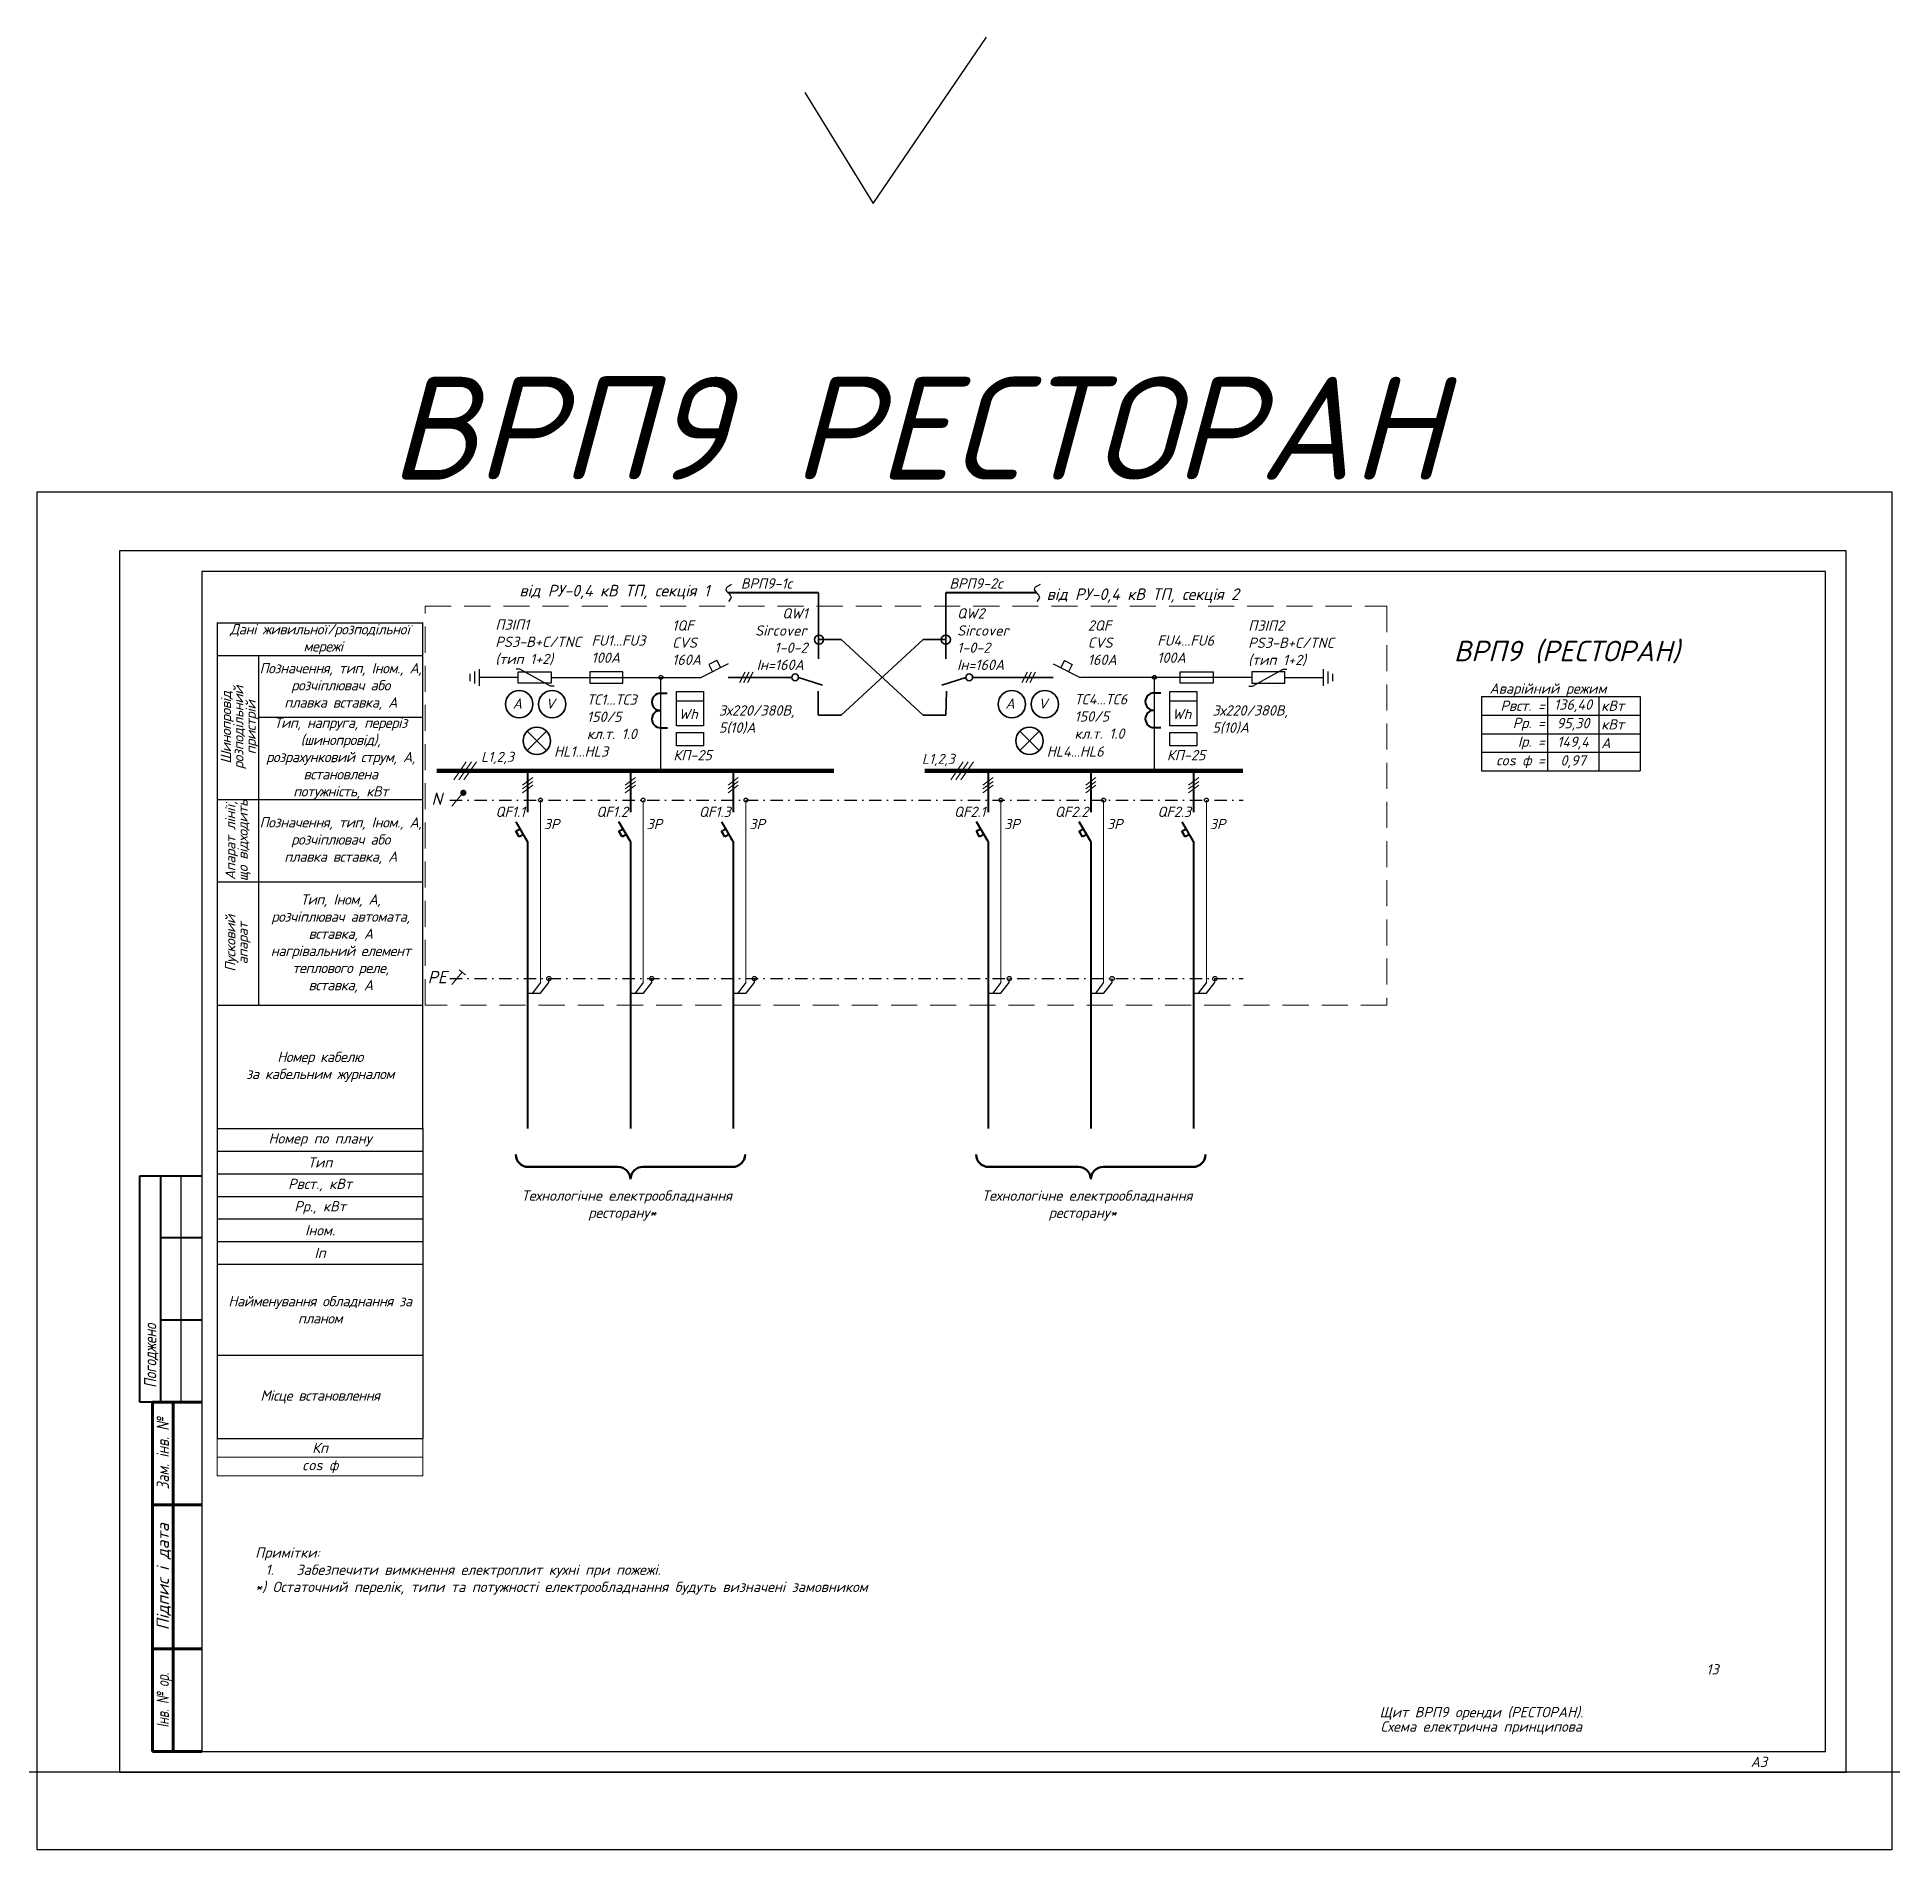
# Model space of a CAD drawing. Header units: millimetres. Extents: x -122434 to 1506205, y -201405 to 386015.
# Drawn here: x 1115008 to 1160130, y 152711 to 196798 of the extents above; entities that cross this region are included whole.
import ezdxf
from ezdxf.enums import TextEntityAlignment as Align

# ---------------------------------------------------------------- set-up
doc = ezdxf.new("R2010")
doc.units = ezdxf.units.MM
doc.linetypes.add('DASHDOTX2', pattern=[2, 1, -0.5, 0, -0.5])
doc.linetypes.add('DASHED', pattern=[9.525, 6.35, -3.175])
doc.layers.get('Defpoints').update_dxf_attribs({"color": 4})
doc.layers.add('Cхема', color=7, linetype='Continuous')
doc.layers.add('Схема', color=7, linetype='Continuous')
doc.layers.add('Рамка внешняя', color=4, linetype='Continuous', lineweight=30, plot=False)
doc.styles.add('GOST 2.304', font='isocpeui.ttf')
doc.styles.add('ICO', font='isocpeui.ttf')
doc.styles.add('ГОСТ 2.304', font='isocpeui.ttf')
doc.styles.add('СГЕНЕРИР_СТИЛЬ_7', font='isocpeui.ttf')

msp = doc.modelspace()

# ---------------------------------------------------------------- texts
at = {"color": 3, "lineweight": 40, "style": 'GOST 2.304'}
msp.add_text('ВРП9 РЕСТОРАН', height=2500, dxfattribs=at).set_placement((1123583, 186037, 0))
at = {"color": 0, "lineweight": 40}
for s, height, style, p in [('від РУ-0,4 кВ ТП, секція 1', 281.25, 'ГОСТ 2.304', (1126741, 183196)), ('ВРП9-1с', 250, 'GOST 2.304', (1132128, 183385)), ('ВРП9-2с', 250, 'GOST 2.304', (1137202, 183385)), ('від РУ-0,4 кВ ТП, секція 2', 281.25, 'ГОСТ 2.304', (1139567, 183109)), ('ВРП9 (РЕСТОРАН)', 500, 'GOST 2.304', (1149473, 181617))]:
    msp.add_text(s, height=height, dxfattribs=dict(at, style=style)).set_placement(p)
at = {"color": 7, "lineweight": 40, "style": 'ГОСТ 2.304'}
for s, p in [('А', (1126578, 180464, 0)), ('V', (1127380, 180464, 0)), ('А', (1138563, 180464, 0)), ('V', (1139365, 180464, 0)), ('Wh', (1130617, 180210)), ('Wh', (1142622, 180210)), ('HL1...HL3', (1127586, 179299, 0)), ('HL4...HL6', (1139571, 179299, 0))]:
    msp.add_text(s, height=250, dxfattribs=at).set_placement(p)
at = {"color": 0, "lineweight": 9, "style": 'ICO'}
for s, height, p in [('L1,2,3', 243.1, (1125807, 179172)), ('L1,2,3', 243.1, (1136533, 179124)), ('N', 300, (1124602, 178124)), ('PE', 300, (1124510, 173786))]:
    msp.add_text(s, height=height, dxfattribs=at).set_placement(p)
at = {"color": 7, "linetype": 'Continuous', "char_height": 250, "style": 'ГОСТ 2.304'}
for s, insert, width, attachment_point in [('\\pi1820.9;{\\C256;QW1\\P\\pi1159.8;Sircover\\P\\pi1630.4;1-0-2\\P\\pi1199.2;Iн=160А}', (1131314, 182157, 0), 2434.76, 4), ('{\\C256;QW2\\PSircover\\P1-0-2\\PIн=160А}', (1137389, 182157, 0), 1827.7, 4), ('{\\C256;ПЗІП1\\PPS3-B+C/TNC\\P(тип 1+2)}', (1126156, 182079, 0), 4000, 4), ('{\\C256;1QF\\PCVS\\P160А}', (1130457, 182071, 0), 4000, 4), ('{\\C256;2QF\\PCVS\\P160А}', (1140568, 182071, 0), 4000, 4), ('{\\C256;ПЗІП2\\PPS3-B+C/TNC\\P(тип 1+2)}', (1144471, 182056, 0), 4000, 4), ('{\\C256;FU1...FU3\\P100А }', (1128496, 181914), 1387.26, 4), ('{\\C256;FU4...FU6\\P100А }', (1142258, 181914), 1387.26, 4), ('{\\T0.95;Тип, напруга, переріз (шинопровід), розрахунковий струм, А, встановлена \\Pпотужність, кВт}', (1122392, 179255), 4000, 5), ('{\\T0.95;Позначення, тип, Iном., А, розчіплювач або \\Pплавка вставка, А}', (1122392, 177255), 4000, 5), ('{\\T0.95;Тип, Iном, А,\\Pрозчіплювач автомата,\\Pвставка, А\\Pнагрівальний елемент теплового реле,\\Pвставка, А}', (1122392, 174755), 4000, 5), ('{\\T0.95;Номер кабелю \\Pза кабельним журналом}', (1121892, 171755), 5000, 5)]:
    msp.add_mtext(s, dxfattribs=dict(at, insert=insert, width=width, attachment_point=attachment_point))
at = {"linetype": 'Continuous', "char_height": 250, "attachment_point": 5, "style": 'ГОСТ 2.304'}
for s, insert, width in [('{\\T0.95;Дані живильної/розподільної\\P мережі}', (1121892, 182155), 5000), ('{\\T0.95;Позначення, тип, Iном., А, розчіплювач або \\Pплавка вставка, А}', (1122392, 181005), 4000)]:
    msp.add_mtext(s, dxfattribs=dict(at, insert=insert, width=width))
at = {"color": 7, "linetype": 'Continuous', "char_height": 250, "attachment_point": 5, "rotation": 90, "line_spacing_factor": 0.72, "style": 'ГОСТ 2.304'}
for s, insert, width in [('{\\T0.95;Шинопровід\\Pрозподільний \\Pпристрій}', (1119937, 180005), 3500), ('{\\T0.95;Апарат лінії, що відходить}', (1119892, 177255), 2000), ('{\\T0.95;Пусковий \\Pапарат}', (1119892, 174755), 3000)]:
    msp.add_mtext(s, dxfattribs=dict(at, insert=insert, width=width))
at = {"ltscale": 100, "char_height": 250, "attachment_point": 1}
for s, width, insert, style in [('Аварійний режим', 4941.25, (1150339, 181080), 'ГОСТ 2.304'), ('ТС1...ТС3\\P150/5 \\Pкл.т. 1.0', 1652.14, (1128384, 180811), 'ГОСТ 2.304'), ('\\P3х220/380В, 5(10)А', 1842.83, (1131594, 180964, 0), 'GOST 2.304'), ('ТС4...ТС6\\P150/5 \\Pкл.т. 1.0', 1652.14, (1140246, 180818), 'ГОСТ 2.304'), ('\\P3х220/380В, 5(10)А', 1842.83, (1143599, 180964, 0), 'GOST 2.304'), ('КП-25', 1652.14, (1130487, 179460), 'ГОСТ 2.304'), ('КП-25', 1652.14, (1142492, 179460), 'ГОСТ 2.304'), ('\\pi1074.7;Технологічне електрообладнання \\P\\pi2700.1;ресторану*', 7513.78, (1125717, 168748, 0), 'GOST 2.304'), ('\\pi1074.7;Технологічне електрообладнання \\P\\pi2700.1;ресторану*', 7513.78, (1136917, 168748, 0), 'GOST 2.304')]:
    msp.add_mtext_dynamic_manual_height_columns(s, width=width, gutter_width=1250, heights=[0], dxfattribs=dict(at, insert=insert, style=style))
at = {"lineweight": 15, "insert": (1120314, 160066), "char_height": 250, "width": 16004.95, "attachment_point": 1, "style": 'ГОСТ 2.304'}
msp.add_mtext('Примітки:\\P\\pi-750,l1000,t1000;1.^IЗабезпечити вимкнення електроплит кухні при пожежі.\\P\\pi0,l0,tz;*) Остаточний перелік, типи та потужності електрообладнання будуть визначені замовником', dxfattribs=at)
at = {"linetype": 'Continuous', "lineweight": 25, "char_height": 250, "attachment_point": 5, "line_spacing_factor": 0.84, "style": 'GOST 2.304'}
for s, insert, width in [('{\\C7;13}', (1155766, 157102), 1500), ('\\pi250;Щит ВРП9 оренди (РЕСТОРАН). \\PСхема електрична принципова', (1150016, 155852), 7000)]:
    msp.add_mtext(s, dxfattribs=dict(at, insert=insert, width=width))

# ---------------------------------------------------------------- blocks, each defined once
blk = doc.blocks.new('*U160')
at = {"color": 0, "lineweight": 40}
for p, q in [((0, 0), (0, -1005)), ((0, -1720), (-280, -1240)), ((-284, -1468), (-180, -1408)), ((-204, -1607), (-284, -1468)), ((-100, -1547), (-204, -1607))]:
    blk.add_line(p, q, dxfattribs=at)
at = {"color": 0, "lineweight": 13}
for p, q in [((-124, -348), (124, -163)), ((-124, -441), (124, -256)), ((-124, -533), (124, -348))]:
    blk.add_line(p, q, dxfattribs=at)
at = {"color": 0, "lineweight": 9}
for p, q in [((311, -711), (311, -1240)), ((311, -1240), (311, -1720)), ((311, -2461), (311, -1720)), ((311, -2941), (311, -2461)), ((311, -5151), (311, -2941))]:
    blk.add_line(p, q, dxfattribs=at)
at = {"lineweight": 40}
for p, q in [((0, -1720), (0, -2226)), ((0, -2226), (0, -2941)), ((0, -2941), (0, -4529))]:
    blk.add_line(p, q, dxfattribs=at)
at = {"color": 0}
blk.add_circle((311, -711), 46.3, dxfattribs=at)
at = {"color": 0, "lineweight": 40}
blk.add_point((-37, -1659), dxfattribs=at)
at = {"style": 'ГОСТ 2.304'}
blk.add_attdef('QF', text='', height=250, dxfattribs=at).set_placement((-61, -997), align=Align.MIDDLE_RIGHT)
at = {"lineweight": 50, "style": 'ГОСТ 2.304'}
for tag, p in [('ТYPE', (369, -1046)), ('CURRENT', (391, -1419))]:
    blk.add_attdef(tag, p, '', height=250, dxfattribs=at)
blk = doc.blocks.new('*T80')
at = {"color": 0, "lineweight": -2, "transparency": 16777216}
for p, q in [((0, 0), (3860, 0)), ((0, 0), (0, -1813)), ((1600, 0), (1600, -1813)), ((2850, 0), (2850, -1813)), ((3860, 0), (3860, -1813)), ((0, -453), (3860, -453)), ((0, -907), (3860, -907)), ((0, -1360), (3860, -1360)), ((0, -1813), (3860, -1813))]:
    blk.add_line(p, q, dxfattribs=at)
at = {"color": 0, "lineweight": 20, "transparency": 16777216, "char_height": 250, "style": 'ГОСТ 2.304'}
for s, insert, width, attachment_point in [('Рвст. =', (1540, -227), 1480, 6), ('136,40', (2225, -227), 1130, 5), ('кВт', (2910, -227), 890, 4), ('Рр. =', (1540, -680), 1480, 6), ('95,30', (2225, -680), 1130, 5), ('кВт', (2910, -680), 890, 4), ('Ір. =', (1540, -1133), 1480, 6), ('149,4', (2225, -1133), 1130, 5), ('А', (2910, -1133), 890, 4), ('сos ф =', (1540, -1587), 1480, 6), ('0,97', (2225, -1587), 1130, 5)]:
    blk.add_mtext(s, dxfattribs=dict(at, insert=insert, width=width, attachment_point=attachment_point))
blk = doc.blocks.new('*U79')
at = {"lineweight": 40}
for p, q in [((4.94, 90), (4.94, 145)), ((4.94, 145), (19.94, 145)), ((9.94, 145), (9.94, 90)), ((9.94, 130), (19.94, 130)), ((9.94, 110), (19.94, 110)), ((19.94, 90), (4.94, 90))]:
    blk.add_line(p, q, dxfattribs=at)
at = {"lineweight": 25}
blk.add_line((14.94, 90), (14.94, 145), dxfattribs=at)
at = {"linetype": 'Continuous', "lineweight": 60}
for p, q in [((8, 5), (8, 90)), ((8, 90), (20, 90)), ((13, 5), (13, 90)), ((8, 65), (20, 65)), ((8, 30), (20, 30)), ((20, 5), (8, 5))]:
    blk.add_line(p, q, dxfattribs=at)
at = {"lineweight": 30, "ltscale": 100}
blk.add_lwpolyline([(20, 5), (415, 5), (415, 292), (20, 292)], close=True, dxfattribs=at)
at = {"layer": 'Рамка внешняя', "ltscale": 100}
blk.add_lwpolyline([(0, 0), (420, 0), (420, 297), (0, 297)], close=True, dxfattribs=at)
at = {"linetype": 'Continuous', "lineweight": 25, "style": 'СГЕНЕРИР_СТИЛЬ_7'}
for s, width, p in [('Погоджено', 0.8, (7.44, 101.27)), ('Зам. інв. №', 0.8, (10.5, 77.5)), ('Інв. № ор.', 0.7, (10.5, 17.5))]:
    blk.add_text(s, height=3, rotation=90, dxfattribs=dict(at, width=width)).set_placement(p, align=Align.MIDDLE_CENTER)
blk.add_text('Підпис і дата', height=3, rotation=90, dxfattribs=at).set_placement((10.5, 47.5), align=Align.MIDDLE_CENTER)
at = {"layer": 'Схема', "linetype": 'Continuous', "style": 'ГОСТ 2.304'}
blk.add_text('А3', height=2.5, dxfattribs=at).set_placement((396.77, 1.24))
blk = doc.blocks.new('*T81')
at = {"color": 0, "lineweight": -2, "transparency": 16777216}
for p, q in [((0, 0), (5000, 0)), ((0, 0), (0, -7540)), ((0, -550), (5000, -550)), ((5000, -550), (5000, -2200)), ((0, -1100), (5000, -1100)), ((0, -1650), (5000, -1650)), ((0, -2200), (5000, -2200)), ((0, -2750), (5000, -2750)), ((0, -3300), (5000, -3300)), ((5000, -3300), (5000, -7540)), ((0, -5515), (5000, -5515)), ((0, -7540), (5000, -7540))]:
    blk.add_line(p, q, dxfattribs=at)
at = {"color": 0, "linetype": 'ByBlock', "lineweight": -2, "transparency": 16777216}
for p, q in [((5000, 0), (5000, -550)), ((5000, -2200), (5000, -3300))]:
    blk.add_line(p, q, dxfattribs=at)
at = {"layer": 'Defpoints', "color": 8, "linetype": 'ByBlock', "lineweight": 0, "transparency": 16777216}
for p, q in [((0, -7540), (0, -8447)), ((5000, -7540), (5000, -8447)), ((0, -7994), (5000, -7994)), ((0, -8447), (5000, -8447))]:
    blk.add_line(p, q, dxfattribs=at)
at = {"color": 0, "transparency": 16777216, "char_height": 250, "width": 4880, "attachment_point": 5, "style": 'ГОСТ 2.304'}
for s, insert in [('Номер по плану', (2500, -275)), ('Тип', (2500, -825)), ('Рвст., кВт', (2500, -1375)), ('Рр., кВт', (2500, -1925)), ('Іном.', (2500, -2475)), ('Іп', (2500, -3025)), ('{\\T0.95;\\C7;Найменування обладнання за планом}', (2500, -4408)), ('{\\T0.95;\\C7;Місце встановлення}', (2500, -6528))]:
    blk.add_mtext(s, dxfattribs=dict(at, insert=insert))
at = {"color": 7, "true_color": 0xffffff, "transparency": 16777216, "char_height": 250, "width": 4880, "attachment_point": 5, "style": 'ГОСТ 2.304'}
for s, insert in [('Кп', (2500, -7767)), ('cos ф', (2500, -8220))]:
    blk.add_mtext(s, dxfattribs=dict(at, insert=insert))

# ---------------------------------------------------------------- linework, layer by layer
at = {"lineweight": 40, "ltscale": 300}
for p, q in [((1134019, 183286), (1131815, 183286)), ((1139318, 183286), (1137115, 183286)), ((1126942, 174424), (1126942, 170255)), ((1129442, 174424), (1129442, 170255)), ((1131942, 174424), (1131942, 170255)), ((1138142, 174424), (1138142, 170255)), ((1140642, 174424), (1140642, 170255)), ((1143142, 174424), (1143142, 170255))]:
    msp.add_line(p, q, dxfattribs=at)
at = {"ltscale": 300}
for p, q in [((1119392, 182555), (1124392, 182555)), ((1124392, 170255), (1124392, 182555)), ((1119392, 181755), (1124392, 181755))]:
    msp.add_line(p, q, dxfattribs=at)
at = {"color": 7, "ltscale": 300}
for p, q in [((1119392, 182555), (1119392, 170255)), ((1120392, 181755), (1120392, 178255)), ((1120392, 180255), (1124392, 180255)), ((1119392, 178255), (1124392, 178255)), ((1120392, 178255), (1120392, 176255)), ((1119392, 176255), (1124392, 176255)), ((1120392, 176255), (1120392, 173255)), ((1119392, 173255), (1124392, 173255)), ((1119392, 170255), (1124392, 170255))]:
    msp.add_line(p, q, dxfattribs=at)
at = {"color": 7, "lineweight": 30, "ltscale": 300}
for p, q in [((1126751, 181427), (1126662, 181427)), ((1127501, 181013), (1126751, 181427)), ((1144572, 181013), (1145321, 181427)), ((1145321, 181427), (1145411, 181427)), ((1126712, 181226), (1125768, 181226)), ((1127590, 181013), (1127501, 181013)), ((1127512, 181226), (1131161, 181226)), ((1144561, 181226), (1140387, 181226)), ((1144482, 181013), (1144572, 181013)), ((1145360, 181226), (1146304, 181226)), ((1130559, 180657), (1131218, 180657)), ((1142564, 180657), (1143223, 180657))]:
    msp.add_line(p, q, dxfattribs=at)
at = {"color": 0, "lineweight": 30, "ltscale": 300}
for p, q in [((1131816, 181553), (1131161, 181226)), ((1131546, 181641), (1131351, 181543)), ((1131351, 181543), (1131440, 181365)), ((1131546, 181641), (1131635, 181463)), ((1139728, 181553), (1140382, 181226)), ((1139998, 181641), (1139909, 181463)), ((1139998, 181641), (1140192, 181543)), ((1140192, 181543), (1140103, 181365)), ((1130184, 178954), (1130184, 181226)), ((1142189, 178954), (1142189, 181226))]:
    msp.add_line(p, q, dxfattribs=at)
at = {"color": 0, "ltscale": 300}
for p, q in [((1132224, 181357), (1132093, 181095)), ((1132322, 181357), (1132191, 181095)), ((1132420, 181357), (1132289, 181095)), ((1139096, 181357), (1138965, 181095)), ((1139194, 181357), (1139063, 181095)), ((1139292, 181357), (1139161, 181095)), ((1127253, 173802), (1127056, 173543)), ((1127257, 173543), (1127459, 173803)), ((1127459, 173803), (1127459, 173903)), ((1129753, 173802), (1129556, 173543)), ((1129757, 173543), (1129959, 173803)), ((1129959, 173803), (1129959, 173903)), ((1132253, 173802), (1132056, 173543)), ((1132257, 173543), (1132459, 173803)), ((1132459, 173803), (1132459, 173903)), ((1138453, 173802), (1138256, 173543)), ((1138457, 173543), (1138659, 173803)), ((1138659, 173803), (1138659, 173903)), ((1140953, 173802), (1140756, 173543)), ((1140957, 173543), (1141159, 173803)), ((1141159, 173803), (1141159, 173903)), ((1143453, 173802), (1143256, 173543)), ((1143457, 173543), (1143659, 173803)), ((1143659, 173803), (1143659, 173903)), ((1126933, 173543), (1127257, 173543)), ((1129433, 173543), (1129757, 173543)), ((1131933, 173543), (1132257, 173543)), ((1138133, 173543), (1138457, 173543)), ((1140633, 173543), (1140957, 173543)), ((1143133, 173543), (1143457, 173543))]:
    msp.add_line(p, q, dxfattribs=at)
at = {"color": 7, "lineweight": 40, "ltscale": 300}
for p, q in [((1130174, 180842), (1130338, 180842)), ((1142179, 180847), (1142343, 180847)), ((1130174, 180002), (1130344, 180002)), ((1142179, 180007), (1142349, 180007))]:
    msp.add_line(p, q, dxfattribs=at)
at = {"lineweight": 15, "ltscale": 300}
for p, q in [((1125450, 179172), (1125144, 178735)), ((1125574, 179172), (1125268, 178735)), ((1125698, 179172), (1125392, 178735)), ((1137538, 179172), (1137233, 178735)), ((1137662, 179172), (1137357, 178735)), ((1137786, 179172), (1137481, 178735))]:
    msp.add_line(p, q, dxfattribs=at)
at = {"color": 0, "linetype": 'DASHDOTX2', "ltscale": 300}
msp.add_line((1125046, 178242), (1144348, 178242), dxfattribs=at)
at = {"linetype": 'DASHDOTX2', "ltscale": 300}
msp.add_line((1125046, 173903), (1144348, 173903), dxfattribs=at)
msp.add_xline((1302, 154602), (-1, 0))
at = {"color": 3}
msp.add_lwpolyline([(1133687, 195448), (1135349, 192749), (1138101, 196798)], dxfattribs=at)
msp.add_lwpolyline([(1115008, 185736), (1160130, 185736), (1160130, 152711), (1115008, 152711)], close=True, dxfattribs=at)
at = {"linetype": 'DASHED', "lineweight": 18, "ltscale": 100}
msp.add_lwpolyline([(1124447, 182962), (1147847, 182962), (1147847, 173255), (1124447, 173255)], close=True, dxfattribs=at)
at = {"color": 7, "lineweight": 30, "ltscale": 100}
for points in [[(1125768, 181023), (1125768, 181429)], [(1146304, 181023), (1146304, 181429)], [(1125542, 181137), (1125542, 181315)], [(1125655, 181080), (1125655, 181372)], [(1146417, 181080), (1146417, 181372)], [(1146531, 181137), (1146531, 181315)]]:
    msp.add_lwpolyline(points, dxfattribs=at)
for points in [[(1126712, 181089), (1126712, 181363), (1127512, 181363), (1127512, 181089)], [(1129255, 181089), (1129255, 181363), (1128455, 181363), (1128455, 181089)], [(1142818, 181089), (1142818, 181363), (1143617, 181363), (1143617, 181089)], [(1145360, 181089), (1145360, 181363), (1144561, 181363), (1144561, 181089)], [(1130559, 180886), (1131218, 180886), (1131218, 180052), (1130559, 180052)], [(1142564, 180886), (1143223, 180886), (1143223, 180052), (1142564, 180052)], [(1130559, 179886), (1131218, 179886), (1131218, 179559), (1130559, 179559)], [(1142564, 179886), (1143223, 179886), (1143223, 179559), (1142564, 179559)]]:
    msp.add_lwpolyline(points, close=True, dxfattribs=at)
at = {"color": 0, "lineweight": 40, "ltscale": 100, "const_width": 100}
for points in [[(1124725, 178954), (1134392, 178954)], [(1136598, 178954), (1144348, 178954)]]:
    msp.add_lwpolyline(points, dxfattribs=at)
at = {"lineweight": 20, "ltscale": 100}
for points in [[(1125352, 178392), (1125096, 178092)], [(1125352, 174054), (1125096, 173754)], [(1125349, 174057), (1125430, 173994), (1125275, 174115)]]:
    msp.add_lwpolyline(points, dxfattribs=at)
at = {"lineweight": 9, "ltscale": 100, "const_width": 75}
msp.add_lwpolyline([(1125341, 178420, 1), (1125416, 178420, 1)], format="xyb", close=True, dxfattribs=at)
at = {"lineweight": 50, "ltscale": 100}
for points in [[(1126954, 169320), (1129141, 169320)], [(1129743, 169320), (1131930, 169320)], [(1138154, 169320), (1140341, 169320)], [(1140943, 169320), (1143130, 169320)]]:
    msp.add_lwpolyline(points, dxfattribs=at)
at = {"color": 0, "lineweight": 30}
for centre in [(1130184, 181226), (1142189, 181226)]:
    msp.add_circle(centre, 46.3, dxfattribs=at)
at = {"color": 0}
for centre in [(1127459, 173903), (1129959, 173903), (1132459, 173903), (1138659, 173903), (1141159, 173903), (1143659, 173903)]:
    msp.add_circle(centre, 51.8, dxfattribs=at)
at = {"color": 7, "lineweight": 40}
for centre in [(1130174, 180631), (1142179, 180636), (1130174, 180212), (1142179, 180217)]:
    msp.add_arc(centre, 211, 90, 270, dxfattribs=at)
at = {"lineweight": 50}
for centre, start, end in [((1126954, 169621), 180, 270), ((1129141, 169019), 0, 90), ((1129743, 169019), 90, 180), ((1131930, 169621), 270, 0), ((1138154, 169621), 180, 270), ((1140341, 169019), 0, 90), ((1140943, 169019), 90, 180), ((1143130, 169621), 270, 0)]:
    msp.add_arc(centre, 301, start, end, dxfattribs=at)
at = {"color": 7}
for points in [[(1131905, 183484), (1131761, 183362), (1131889, 183181), (1131825, 183075)], [(1139408, 183484), (1139264, 183362), (1139392, 183181), (1139328, 183075)]]:
    msp.add_spline(points, degree=3, dxfattribs=at)
at = {"layer": 'Cхема', "lineweight": 35}
for p, q in [((1134019, 183286), (1134019, 181678)), ((1137115, 183286), (1137115, 181678)), ((1134015, 182145), (1134571, 182145)), ((1134571, 182145), (1136563, 180307)), ((1136563, 182145), (1134571, 180307)), ((1137115, 182145), (1136563, 182145)), ((1133367, 181226), (1131816, 181226)), ((1134117, 181034), (1133534, 181226)), ((1137016, 181034), (1137600, 181226)), ((1137766, 181226), (1139728, 181226)), ((1134006, 180893), (1134006, 180307)), ((1137128, 180893), (1137118, 180307)), ((1134019, 180307), (1134571, 180307)), ((1137118, 180307), (1136563, 180307)), ((1127401, 179450), (1126932, 179919)), ((1126932, 179450), (1127401, 179919)), ((1139386, 179450), (1138917, 179919)), ((1138917, 179450), (1139386, 179919))]:
    msp.add_line(p, q, dxfattribs=at)
for centre, radius in [((1134028, 182145), 111), ((1134028, 182145), 111), ((1137115, 182145), 111), ((1137115, 182145), 111), ((1133450, 181226), 83.3), ((1137683, 181226), 83.3), ((1126737, 180574, 0), 332), ((1127539, 180574, 0), 332), ((1138722, 180574, 0), 332), ((1139524, 180574, 0), 332), ((1127166, 179684, 0), 332), ((1139151, 179684, 0), 332)]:
    msp.add_circle(centre, radius, dxfattribs=at)

# ---------------------------------------------------------------- block references
at = {"xscale": 100, "yscale": 100, "zscale": 100}
msp.add_blockref('*U79', (1117016, 154602), dxfattribs=at)
for name, p in [('*T80', (1150149, 180764)), ('*T81', (1119392, 170255))]:
    msp.add_blockref(name, p)
at = {"lineweight": 50}
for p, values in [((1126942, 178954), {'QF': 'QF1.1', 'CURRENT': '3P'}), ((1129442, 178954), {'QF': 'QF1.2', 'CURRENT': '3P'}), ((1131942, 178954), {'QF': 'QF1.3', 'CURRENT': '3P'}), ((1138142, 178954), {'QF': 'QF2.1', 'CURRENT': '3P'}), ((1140642, 178954), {'QF': 'QF2.2', 'CURRENT': '3P'}), ((1143142, 178954), {'QF': 'QF2.3', 'CURRENT': '3P'})]:
    msp.add_blockref('*U160', p, dxfattribs=at).add_auto_attribs(values)

msp.set_redraw_order([(e.dxf.handle, doc.entitydb.next_handle()) for e in msp.query("TEXT MTEXT ATTDEF DIMENSION ARC_DIMENSION")])  # texts and dimensions are drawn at this point

doc.saveas('drawing.dxf')
